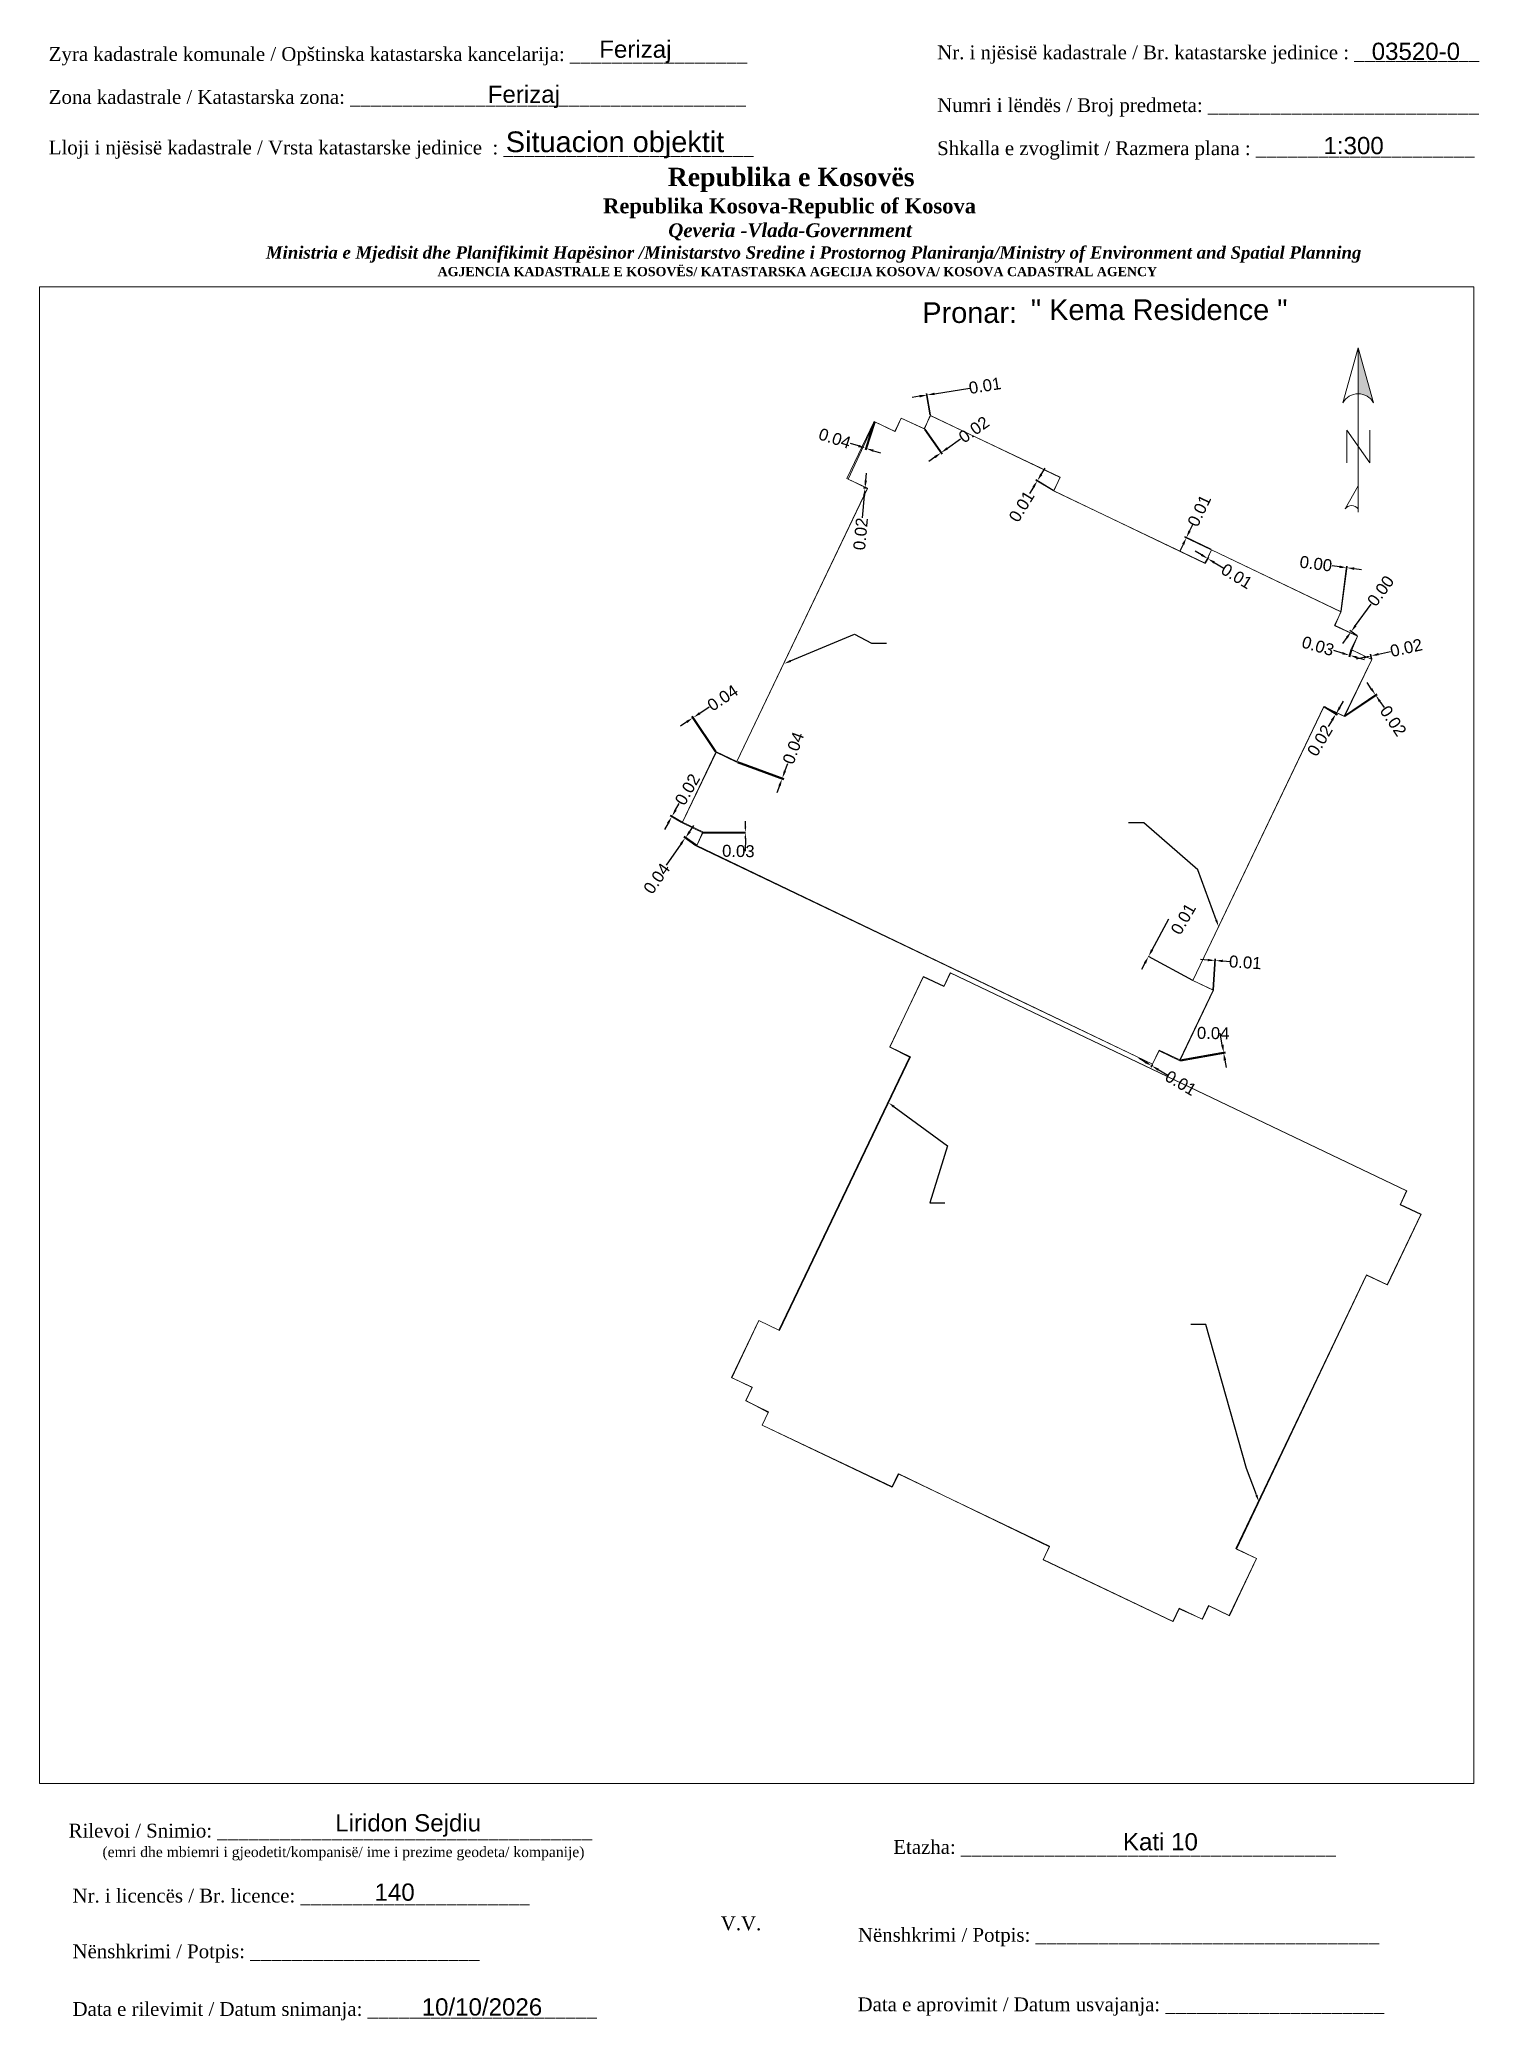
# Paper-space layout 'Layout1' of a CAD drawing. Header units: metres, sheet in millimetres. Extents: x 0 to 209, y 3 to 291.
# The model-space entities are those that its viewports show. They can reach past a viewport. Long polylines and large blocks are cut down to what shows.
import ezdxf
from ezdxf import colors
from ezdxf.entities.mleader import LeaderData, LeaderLine
from ezdxf.math import Vec2, Vec3

# ---------------------------------------------------------------- set-up
doc = ezdxf.new("R2010")
doc.units = ezdxf.units.M
doc.layers.get('0').update_dxf_attribs({"lineweight": 0})
for name, color, linetype, lineweight in [('dim', 7, 'Continuous', 0), ('kati 11 ekzekutim', 1, 'Continuous', 0), ('kati 11 ekzekutim pikat', 1, 'Continuous', 0), ('kati 11 projekt', 250, 'Continuous', 0), ('Korniza e jashtme', 7, 'Continuous', 0), ('korniza txt', 7, 'Continuous', 0)]:
    doc.layers.add(name, color=color, linetype=linetype, lineweight=lineweight)
doc.styles.get("Standard").update_dxf_attribs({"font": 'arial.ttf'})
doc.dimstyles.get("Standard").update_dxf_attribs({"dimtxt": 0.18, "dimasz": 0.18, "dimexe": 0.18, "dimexo": 0.0625, "dimgap": 0.09, "dimtad": 0, "dimtih": 1, "dimtoh": 1, "dimdec": 4, "dimzin": 0, "dimdsep": 46, "dimtxsty": 'Standard', "dimcen": 0.09, "dimadec": 0, "dimazin": 0, "dimtfac": 1, "dimtdec": 4, "dimtofl": 0, "dimtmove": 0, "dimatfit": 3, "dimfxl": 1, "dimtolj": 1, "dimtzin": 0, "dimarcsym": 0})

psp = doc.layouts.get("Layout1")

# ---------------------------------------------------------------- texts
for s, insert, char_height, width, attachment_point in [('Ferizaj', (86.39174761792978, 288.8354735870184), 2.5, 9.973472348059943, 5), ('03520-0', (193.1740408653868, 290.1487421128255), 2.5, 12.81718963165076, 1), ('{\\fTimes New Roman|b0|i0|c0|p18;Zyra kadastrale komunale / Opštinska katastarska kancelarija: _________________}', (1.329967921648631, 289.5028179850435), 2, 100.6873395261896, 1), ('{\\fTimes New Roman|b0|i0|c0|p18;Nr. i njësisë kadastrale / Br. katastarske jedinice : ____________}', (130.1573260375442, 289.7466491221834), 2, 79.94836673526106, 1), ('{\\fTimes New Roman|b0|i0|c0|p18;Zona kadastrale / Katastarska zona: ______________________________________}', (1.329967921648631, 283.2777574743742), 2, 100.6873395261896, 1), ('Ferizaj', (64.9841860740385, 283.9211616427751), 2.5, 10.47919508867668, 1), ('{\\fTimes New Roman|b0|i0|c0|p18;Numri i lëndës / Broj predmeta: __________________________}', (130.1573260375442, 282.0911488100967), 2, 79.94836673526106, 1), ('{\\fTimes New Roman|b0|i0|c0|p18;Lloji i njësisë kadastrale / Vrsta katastarske jedinice  : ________________________}', (1.329967921648631, 275.9513750275999), 2, 100.6873395261896, 1), ('Situacion objektit', (83.43925144176364, 275.323907237528), 3, 39.10590705560109, 5), ('{\\fTimes New Roman|b0|i0|c0|p18;Shkalla e zvoglimit / Razmera plana : _____________________}', (130.1573260375442, 275.8443402240098), 2, 79.94836673526106, 1), ('1:300', (186.1781610024692, 276.4828637617464), 2.5, 8.739768076398349, 1), ('\\pi77.297;{\\fBook Antiqua|b1|i0|c0|p18;\\H1.333x;Republika e Kosovës\\fTimes New Roman|b1|i0|c0|p18;\\P\\pi67.927;\\fBook Antiqua|b1|i0|c0|p18;\\H0.8125x;Republika Kosova-Republic of Kosova\\fTimes New Roman|b1|i0|c0|p18;\\P\\pi77.378;\\fBook Antiqua|b1|i1|c0|p18;\\H0.9233x;Qeveria -Vlada-Government \\P\\pi13.032,l6,t23.033;\\fTimes New Roman|b1|i1|c0|p18;\\H0.9x;Ministria e Mjedisit dhe Planifikimit Hapësinor /Ministarstvo Sredine i Prostornog Planiranja/Ministry of Environment and Spatial Planning\\P\\pi43.931,l0,tz;\\fBook Antiqua|b1|i0|c0|p18;\\H0.7406x;AGJENCIA KADASTRALE E KOSOVËS/ KATASTARSKA AGECIJA KOSOVA/ KOSOVA CADASTRAL AGENCY}', (13.78424977396799, 272.0079040443859), 2, 191.82371987901, 1), ('Pronar:  ', (128, 252.5), 3, 16.07230559345156, 1)]:
    psp.add_mtext(s, dxfattribs=dict(insert=insert, char_height=char_height, width=width, attachment_point=attachment_point))
at = {"color": 1, "insert": (143.7438411209962, 252.9230672172032), "char_height": 3, "width": 97.92769440654844, "attachment_point": 1}
psp.add_mtext('" Kema Residence "', dxfattribs=at)
at = {"layer": 'korniza txt'}
for s, p in [('Liridon Sejdiu', (42.86469249356051, 30.70390057282651)), ('Kati 10', (157.0969235058151, 27.96328396813038))]:
    psp.add_text(s, height=2.5, dxfattribs=at).set_placement(p)
for s, insert, char_height, width, attachment_point in [('{\\fTimes New Roman|b0|i0|c0|p18;Rilevoi / Snimio: ____________________________________\\P     \\H0.75x;(emri dhe mbiemri i gjeodetit/kompanisë/ ime i prezime geodeta/ kompanije)}', (42.17377507135325, 29.15860626736797), 2, 74.7958215483859, 5), ('{\\fTimes New Roman|b0|i0|c0|p18;Etazha: ____________________________________\\P     }', (155.8898361273833, 26.59219252672521), 2, 74.7958215483859, 5), ('140', (48.5652213178815, 23.15408723169902), 2.5, 5.827080491132335, 1), ('{\\fTimes New Roman|b0|i0|c0|p18;Nr. i licencës / Br. licence: ______________________\\P                                }', (4.775864297160297, 22.39397441271581), 2, 83.34402442406417, 1), ('{\\fTimes New Roman|b0|i0|c0|p18;V.V.                                 }', (101.7135340662081, 17.34989726081042), 2, 5.70755248322007, 5), ('{\\fTimes New Roman|b0|i0|c0|p18;Nënshkrimi / Potpis: ______________________\\P                                 }', (4.775864297160297, 14.32299382462634), 2, 83.34402442406417, 1), ('{\\fTimes New Roman|b0|i0|c0|p18; Nënshkrimi / Potpis: _________________________________}', (117.9123355070715, 16.70639867596731), 2, 83.34402442406417, 1), ('{\\fTimes New Roman|b0|i0|c0|p18;Data e rilevimit / Datum snimanja: ______________________\\P                                 }', (4.775864297160297, 5.951444335737278), 2, 83.34402442406417, 1), ('10/10/2026', (55.40314547843445, 6.502904543962138), 2.5, 17.47953615279672, 1), ('{\\fTimes New Roman|b0|i0|c0|p18; Data e aprovimit / Datum usvajanja: _____________________}', (117.8622164535068, 6.626660492972078), 2, 83.34402442406417, 1)]:
    psp.add_mtext(s, dxfattribs=dict(at, insert=insert, char_height=char_height, width=width, attachment_point=attachment_point))

msp = doc.modelspace()

# ---------------------------------------------------------------- blocks, each defined once
blk = doc.blocks.new('*U34')
at = {"linetype": 'ByBlock', "lineweight": -2}
blk.add_hatch(color=0, dxfattribs=at).paths.add_polyline_path([(6.371596984390197e-13, 562.3726246389265), (3.406860799950416e-13, 300.7101121033027, -0.2691426359079254), (87.48018605494724, 249.9433887284017)])
at = {"color": 0, "linetype": 'ByBlock', "lineweight": -2}
for points in [[(87.48018605494718, 249.9433887284018, 0.580322535471221), (-87.48018605494667, 249.9433887284019), (6.371738216106301e-13, 562.3726246389267), (87.48018605494724, 249.9433887284017), (6.371738216106301e-13, 562.3726246389267), (3.398104433552013e-13, 299.9320664740858)], [(-3.932245327355855e-13, -356.1693289380162, 0.4999999999999977), (-74.98301661852638, -356.1693289380161), (-2.549374979130716e-13, -224.9490498555958)]]:
    blk.add_lwpolyline(points, format="xyb", dxfattribs=at)
for points in [[(-4.248604371427173e-13, -374.9150830926477), (6.371738216106301e-13, 562.3726246389267)], [(-65.61013954120824, -93.72877077315437), (-65.61013954120803, 93.72877077315451), (65.61013954120799, -93.72877077315451), (65.6101395412082, 93.72877077315437)]]:
    blk.add_lwpolyline(points, dxfattribs=at)
blk = doc.blocks.new('*D66')
at = {"layer": 'Defpoints', "color": 0, "transparency": 16777216}
for p in [(7511858.611860547, 4693297.122342274), (7511858.648187622, 4693296.963661868), (7511858.664978767, 4693296.967505904, 662.325)]:
    blk.add_point(p, dxfattribs=at)
at = {"layer": 'dim', "color": 0, "lineweight": -2, "transparency": 16777216}
for p, q in [((7511858.642608644, 4693296.988031419), (7511858.595793091, 4693297.192526581)), ((7511858.659399789, 4693296.991875455), (7511858.612584235, 4693297.196370617)), ((7511858.940581942, 4693297.197597228), (7511859.460986943, 4693297.316734757)), ((7511858.299930298, 4693297.050931355), (7511857.988000048, 4693296.979520437))]:
    blk.add_line(p, q, dxfattribs=at)
at = {"layer": 'dim', "color": 0, "transparency": 16777216}
for points in [[(7511858.928680123, 4693297.249585603), (7511858.952483762, 4693297.145608854), (7511858.628651692, 4693297.126186309)], [(7511858.288028479, 4693297.10291973), (7511858.311832118, 4693296.998942981), (7511858.611860547, 4693297.122342274)]]:
    blk.add_solid(points, dxfattribs=at)
at = {"layer": 'dim', "color": 0, "transparency": 16777216, "insert": (7511860.151816165, 4693297.4748879), "char_height": 0.52, "attachment_point": 5, "rotation": 12.894651400279377}
blk.add_mtext('\\A1;0.02', dxfattribs=at)
blk = doc.blocks.new('*D93')
at = {"layer": 'Defpoints', "color": 0, "transparency": 16777216}
for p in [(7511850.581363425, 4693302.261886233), (7511851.675986332, 4693301.738694796), (7511851.678999998, 4693301.744999999, 643.937)]:
    blk.add_point(p, dxfattribs=at)
at = {"layer": 'dim', "color": 0, "lineweight": -2, "transparency": 16777216}
for p, q in [((7511851.656444045, 4693301.755780955), (7511850.519415949, 4693302.299240589)), ((7511850.722373325, 4693302.556907629), (7511850.860369559, 4693302.845623819)), ((7511850.443367191, 4693301.973170042), (7511850.305370957, 4693301.684453851)), ((7511851.653430379, 4693301.749475752), (7511850.516402282, 4693302.292935386))]:
    blk.add_line(p, q, dxfattribs=at)
at = {"layer": 'dim', "color": 0, "transparency": 16777216}
for points in [[(7511850.67425396, 4693302.579907001), (7511850.770492692, 4693302.533908256), (7511850.584377091, 4693302.268191436)], [(7511850.395247824, 4693301.996169414), (7511850.491486557, 4693301.95017067), (7511850.581363425, 4693302.261886233)]]:
    blk.add_solid(points, dxfattribs=at)
at = {"layer": 'dim', "color": 0, "transparency": 16777216, "insert": (7511851.145491572, 4693303.442157064), "char_height": 0.52, "attachment_point": 5, "rotation": 64.45383281616799}
blk.add_mtext('\\A1;0.01', dxfattribs=at)
blk = doc.blocks.new('*D94')
at = {"layer": 'Defpoints', "color": 0, "transparency": 16777216}
for p in [(7511857.675155567, 4693297.152937497), (7511857.746030823, 4693297.39506525), (7511857.777, 4693297.386000001, 665.457)]:
    blk.add_point(p, dxfattribs=at)
at = {"layer": 'dim', "color": 0, "lineweight": -2, "transparency": 16777216}
for p, q in [((7511857.368042536, 4693297.242835142), (7511856.992379095, 4693297.352798754)), ((7511857.73900757, 4693297.371072044), (7511857.654928598, 4693297.083837066)), ((7511857.769976746, 4693297.362006795), (7511857.685897774, 4693297.074771817)), ((7511858.013237774, 4693297.053974603), (7511858.320350805, 4693296.96407696))]:
    blk.add_line(p, q, dxfattribs=at)
at = {"layer": 'dim', "color": 0, "transparency": 16777216}
for points in [[(7511857.383025478, 4693297.294020647), (7511857.353059595, 4693297.191649636), (7511857.675155567, 4693297.152937497)], [(7511858.028220716, 4693297.105160109), (7511857.998254834, 4693297.002789098), (7511857.706124743, 4693297.143872248)]]:
    blk.add_solid(points, dxfattribs=at)
at = {"layer": 'dim', "color": 0, "transparency": 16777216, "insert": (7511856.309665361, 4693297.552641647), "char_height": 0.52, "attachment_point": 5, "rotation": 343.68427387334395}
blk.add_mtext('\\A1;0.03', dxfattribs=at)
blk = doc.blocks.new('*D96')
at = {"layer": 'Defpoints', "color": 0, "transparency": 16777216}
for p in [(7511857.55961015, 4693300.961615027), (7511857.31, 4693299.043, 643.937), (7511857.3144799, 4693299.042417169)]:
    blk.add_point(p, dxfattribs=at)
at = {"layer": 'dim', "color": 0, "lineweight": -2, "transparency": 16777216}
for p, q in [((7511857.242284375, 4693301.002898835), (7511856.924958602, 4693301.044182642)), ((7511857.313225297, 4693299.067791076), (7511857.568899007, 4693301.033013326)), ((7511857.317705197, 4693299.067208244), (7511857.573378907, 4693301.032430495)), ((7511857.881415824, 4693300.919748388), (7511858.198741598, 4693300.87846458))]:
    blk.add_line(p, q, dxfattribs=at)
at = {"layer": 'dim', "color": 0, "transparency": 16777216}
for points in [[(7511857.24916501, 4693301.055786464), (7511857.235403741, 4693300.950011205), (7511857.55961015, 4693300.961615027)], [(7511857.888296459, 4693300.972636018), (7511857.87453519, 4693300.866860759), (7511857.56409005, 4693300.961032196)]]:
    blk.add_solid(points, dxfattribs=at)
at = {"layer": 'dim', "color": 0, "transparency": 16777216, "insert": (7511856.220421245, 4693301.135842341), "char_height": 0.52, "attachment_point": 5, "rotation": 352.58750249354154}
blk.add_mtext('\\A1;0.00', dxfattribs=at)
blk = doc.blocks.new('*D97')
at = {"layer": 'Defpoints', "color": 0, "transparency": 16777216}
for p in [(7511857.752522334, 4693298.179750212), (7511858.026443627, 4693297.981468434), (7511858.029000001, 4693297.985, 643.937)]:
    blk.add_point(p, dxfattribs=at)
at = {"layer": 'dim', "color": 0, "lineweight": -2, "transparency": 16777216}
for p, q in [((7511857.942715274, 4693298.442496979), (7511858.618991539, 4693299.376755636)), ((7511858.006192439, 4693297.99612754), (7511857.694198914, 4693298.221968439)), ((7511858.008748814, 4693297.999659107), (7511857.696755288, 4693298.225500006)), ((7511857.564885767, 4693297.920535014), (7511857.377249202, 4693297.661319816))]:
    blk.add_line(p, q, dxfattribs=at)
at = {"layer": 'dim', "color": 0, "transparency": 16777216}
for points in [[(7511857.521683235, 4693297.951807775), (7511857.6080883, 4693297.889262253), (7511857.752522334, 4693298.179750212)], [(7511857.899512742, 4693298.473769739), (7511857.985917807, 4693298.411224218), (7511857.755078708, 4693298.183281779)]]:
    blk.add_solid(points, dxfattribs=at)
at = {"layer": 'dim', "color": 0, "transparency": 16777216, "insert": (7511859.035588551, 4693299.952273937), "char_height": 0.52, "attachment_point": 5, "rotation": 54.10057209068801}
blk.add_mtext('\\A1;0.00', dxfattribs=at)
blk = doc.blocks.new('*D98')
at = {"layer": 'Defpoints', "color": 0, "transparency": 16777216}
for p in [(7511856.559667038, 4693294.914129745), (7511856.568, 4693294.928000001, 665.352), (7511857.087678239, 4693294.59691158)]:
    blk.add_point(p, dxfattribs=at)
at = {"layer": 'dim', "color": 0, "lineweight": -2, "transparency": 16777216}
for p, q in [((7511856.581096991, 4693294.901255075), (7511857.149396501, 4693294.559832529)), ((7511856.589429952, 4693294.915125331), (7511857.157729464, 4693294.573702785)), ((7511857.260806981, 4693294.885085228), (7511857.425602763, 4693295.159388619)), ((7511856.922882457, 4693294.322608189), (7511856.758086676, 4693294.048304798))]:
    blk.add_line(p, q, dxfattribs=at)
at = {"layer": 'dim', "color": 0, "transparency": 16777216}
for points in [[(7511856.877165225, 4693294.350074152), (7511856.968599688, 4693294.295142225), (7511857.087678239, 4693294.59691158)], [(7511857.21508975, 4693294.912551192), (7511857.306524213, 4693294.857619264), (7511857.096011201, 4693294.610781836)]]:
    blk.add_solid(points, dxfattribs=at)
at = {"layer": 'dim', "color": 0, "transparency": 16777216, "insert": (7511856.393114887, 4693293.440807454), "char_height": 0.52, "attachment_point": 5, "rotation": 59.00342617817798}
blk.add_mtext('\\A1;0.02', dxfattribs=at)
blk = doc.blocks.new('*D99')
at = {"layer": 'Defpoints', "color": 0, "transparency": 16777216}
for p in [(7511858.808330649, 4693295.430648281), (7511857.448, 4693294.503, 665.449), (7511857.461825814, 4693294.48272542)]:
    blk.add_point(p, dxfattribs=at)
at = {"layer": 'dim', "color": 0, "lineweight": -2, "transparency": 16777216}
for p, q in [((7511857.468654622, 4693294.517084976), (7511858.867815962, 4693295.471213014)), ((7511857.482480437, 4693294.496810396), (7511858.881641776, 4693295.450938434)), ((7511858.628042949, 4693295.695027451), (7511858.44775525, 4693295.959406622)), ((7511859.002444162, 4693295.145994532), (7511859.182731861, 4693294.881615362))]:
    blk.add_line(p, q, dxfattribs=at)
at = {"layer": 'dim', "color": 0, "transparency": 16777216}
for points in [[(7511858.672106144, 4693295.7250754), (7511858.583979755, 4693295.664979502), (7511858.808330649, 4693295.430648281)], [(7511859.046507357, 4693295.176042481), (7511858.958380967, 4693295.115946583), (7511858.822156463, 4693295.410373702)]]:
    blk.add_solid(points, dxfattribs=at)
at = {"layer": 'dim', "color": 0, "transparency": 16777216, "insert": (7511859.582013466, 4693294.296097104), "char_height": 0.52, "attachment_point": 5, "rotation": 304.291192863931}
blk.add_mtext('\\A1;0.02', dxfattribs=at)
blk = doc.blocks.new('*D100')
at = {"layer": 'Defpoints', "color": 0, "transparency": 16777216}
for p in [(7511851.836056612, 4693283.869525798), (7511851.754999999, 4693282.574999999, 665.328), (7511851.767289162, 4693282.574230514)]:
    blk.add_point(p, dxfattribs=at)
at = {"layer": 'dim', "color": 0, "lineweight": -2, "transparency": 16777216}
for p, q in [((7511851.516682074, 4693283.889523405), (7511851.197307536, 4693283.909521012)), ((7511851.756562312, 4693282.599951136), (7511851.840556074, 4693283.941385068)), ((7511851.768851475, 4693282.599181651), (7511851.852845237, 4693283.940615583)), ((7511852.167720314, 4693283.848758706), (7511852.487094852, 4693283.828761099))]:
    blk.add_line(p, q, dxfattribs=at)
at = {"layer": 'dim', "color": 0, "transparency": 16777216}
for points in [[(7511851.520015009, 4693283.942752494), (7511851.513349139, 4693283.836294314), (7511851.836056612, 4693283.869525798)], [(7511852.171053248, 4693283.901987796), (7511852.164387379, 4693283.795529615), (7511851.848345775, 4693283.868756313)]]:
    blk.add_solid(points, dxfattribs=at)
at = {"layer": 'dim', "color": 0, "transparency": 16777216, "insert": (7511853.146973081, 4693283.787442884), "char_height": 0.52, "attachment_point": 5, "rotation": 356.4171075706054}
blk.add_mtext('\\A1;0.01', dxfattribs=at)
blk = doc.blocks.new('*D101')
at = {"layer": 'Defpoints', "color": 0, "transparency": 16777216}
for p in [(7511848.93900267, 4693284.047654121), (7511850.861, 4693282.997999999, 665.338), (7511850.865130386, 4693283.005634842)]:
    blk.add_point(p, dxfattribs=at)
at = {"layer": 'dim', "color": 0, "lineweight": -2, "transparency": 16777216}
for p, q in [((7511849.091266399, 4693284.329107061), (7511849.822448475, 4693285.680665608)), ((7511848.782608554, 4693283.75856634), (7511848.630344825, 4693283.477113402)), ((7511850.861, 4693282.997999999), (7511848.934872283, 4693284.040019278)), ((7511850.865130386, 4693283.005634842), (7511848.93900267, 4693284.047654121))]:
    blk.add_line(p, q, dxfattribs=at)
at = {"layer": 'dim', "color": 0, "transparency": 16777216}
for points in [[(7511849.044357575, 4693284.354484349), (7511849.138175223, 4693284.303729773), (7511848.93900267, 4693284.047654121)], [(7511848.73569973, 4693283.783943628), (7511848.829517378, 4693283.733189051), (7511848.934872283, 4693284.040019278)]]:
    blk.add_solid(points, dxfattribs=at)
at = {"layer": 'dim', "color": 0, "transparency": 16777216, "insert": (7511850.451860427, 4693285.680665608), "char_height": 0.52, "attachment_point": 5, "rotation": 59.99999999999999}
blk.add_mtext('\\A1;0.01', dxfattribs=at)
blk = doc.blocks.new('*D102')
at = {"layer": 'Defpoints', "color": 0, "transparency": 16777216}
for p in [(7511850.294, 4693279.544, 665.333), (7511850.3005147, 4693279.506891193), (7511852.202845812, 4693279.879110694)]:
    blk.add_point(p, dxfattribs=at)
at = {"layer": 'dim', "color": 0, "lineweight": -2, "transparency": 16777216}
for p, q in [((7511850.318623431, 4693279.548322808), (7511852.273761292, 4693279.891560382)), ((7511852.147513863, 4693280.194290603), (7511852.057292413, 4693280.708206866)), ((7511850.325138131, 4693279.511214001), (7511852.280275991, 4693279.854451575)), ((7511852.26469246, 4693279.526821978), (7511852.320024408, 4693279.211642068))]:
    blk.add_line(p, q, dxfattribs=at)
at = {"layer": 'dim', "color": 0, "transparency": 16777216}
for points in [[(7511852.200043849, 4693280.203512594), (7511852.094983878, 4693280.185068611), (7511852.202845812, 4693279.879110694)], [(7511852.317222446, 4693279.53604397), (7511852.212162475, 4693279.517599987), (7511852.209360512, 4693279.842001887)]]:
    blk.add_solid(points, dxfattribs=at)
at = {"layer": 'dim', "color": 0, "transparency": 16777216, "insert": (7511851.75019593, 4693280.708206866), "char_height": 0.52, "attachment_point": 5, "rotation": 359}
blk.add_mtext('\\A1;0.04', dxfattribs=at)
blk = doc.blocks.new('*D104')
at = {"layer": 'Defpoints', "color": 0, "transparency": 16777216}
for p in [(7511849.071921983, 4693279.289949848), (7511849.111, 4693279.356000001, 665.356), (7511849.11794495, 4693279.351891079)]:
    blk.add_point(p, dxfattribs=at)
at = {"layer": 'dim', "color": 0, "lineweight": -2, "transparency": 16777216}
for p, q in [((7511848.796513891, 4693279.452892728), (7511848.521105797, 4693279.61583561)), ((7511849.098270087, 4693279.334483743), (7511849.035259834, 4693279.227983028)), ((7511849.105215038, 4693279.330374821), (7511849.042204786, 4693279.223874106)), ((7511849.354275026, 4693279.122898046), (7511849.77372486, 4693278.874734081))]:
    blk.add_line(p, q, dxfattribs=at)
at = {"layer": 'dim', "color": 0, "transparency": 16777216}
for points in [[(7511848.823671037, 4693279.498794077), (7511848.769356743, 4693279.406991379), (7511849.071921983, 4693279.289949848)], [(7511849.381432174, 4693279.168799395), (7511849.327117879, 4693279.076996696), (7511849.078866934, 4693279.285840927)]]:
    blk.add_solid(points, dxfattribs=at)
at = {"layer": 'dim', "color": 0, "transparency": 16777216, "insert": (7511850.34276147, 4693278.538068359), "char_height": 0.52, "attachment_point": 5, "rotation": 329.38967603335396}
blk.add_mtext('\\A1;0.01', dxfattribs=at)
blk = doc.blocks.new('*D105')
at = {"layer": 'Defpoints', "color": 0, "transparency": 16777216}
for p in [(7511828.795738246, 4693289.220362864), (7511829.270451473, 4693288.842786499), (7511829.290999998, 4693288.872, 665.365)]:
    blk.add_point(p, dxfattribs=at)
at = {"layer": 'dim', "color": 0, "lineweight": -2, "transparency": 16777216}
for p, q in [((7511828.979841466, 4693289.482099382), (7511829.163944686, 4693289.743835899)), ((7511828.591086501, 4693288.929412846), (7511827.950875103, 4693288.019234837)), ((7511829.250003308, 4693288.857169563), (7511828.716299005, 4693289.232572588)), ((7511829.270551832, 4693288.886383063), (7511828.736847529, 4693289.261786088))]:
    blk.add_line(p, q, dxfattribs=at)
at = {"layer": 'dim', "color": 0, "transparency": 16777216}
for points in [[(7511828.936218713, 4693289.512783252), (7511829.023464219, 4693289.451415512), (7511828.795738246, 4693289.220362864)], [(7511828.547463749, 4693288.960096716), (7511828.634709254, 4693288.898728976), (7511828.775189721, 4693289.191149364)]]:
    blk.add_solid(points, dxfattribs=at)
at = {"layer": 'dim', "color": 0, "transparency": 16777216, "insert": (7511827.542224979, 4693287.438263683), "char_height": 0.52, "attachment_point": 5, "rotation": 54.8777755320255}
blk.add_mtext('\\A1;0.04', dxfattribs=at)
blk = doc.blocks.new('*D106')
at = {"layer": 'Defpoints', "color": 0, "transparency": 16777216}
for p in [(7511829.550864575, 4693289.429190307), (7511829.551, 4693289.464, 665.446), (7511831.398521654, 4693289.456812353)]:
    blk.add_point(p, dxfattribs=at)
at = {"layer": 'dim', "color": 0, "lineweight": -2, "transparency": 16777216}
for p, q in [((7511829.550864575, 4693289.429190307), (7511831.39838623, 4693289.42200266)), ((7511829.551, 4693289.464), (7511831.398521654, 4693289.456812353)), ((7511831.39945535, 4693289.696810537), (7511831.400389045, 4693289.936808721)), ((7511831.397452535, 4693289.182004476), (7511831.395307219, 4693288.630569648))]:
    blk.add_line(p, q, dxfattribs=at)
at = {"layer": 'dim', "color": 0, "transparency": 16777216}
for points in [[(7511831.357452838, 4693289.182160092), (7511831.437452232, 4693289.18184886), (7511831.39838623, 4693289.42200266)], [(7511831.359455653, 4693289.696966153), (7511831.439455047, 4693289.696654921), (7511831.398521654, 4693289.456812353)]]:
    blk.add_solid(points, dxfattribs=at)
at = {"layer": 'dim', "color": 0, "transparency": 16777216, "insert": (7511831.093604162, 4693288.630569648), "char_height": 0.52, "attachment_point": 5, "rotation": 359}
blk.add_mtext('\\A1;0.03', dxfattribs=at)
blk = doc.blocks.new('*D107')
at = {"layer": 'Defpoints', "color": 0, "transparency": 16777216}
for p in [(7511828.206222709, 4693290.143197603), (7511828.648705933, 4693289.860594509), (7511828.661, 4693289.882, 665.486)]:
    blk.add_point(p, dxfattribs=at)
at = {"layer": 'dim', "color": 0, "lineweight": -2, "transparency": 16777216}
for p, q in [((7511828.365596186, 4693290.420686513), (7511828.524969663, 4693290.698175422)), ((7511828.034555165, 4693289.844303202), (7511827.875181689, 4693289.566814292)), ((7511828.627027111, 4693289.873045562), (7511828.131493637, 4693290.157651143)), ((7511828.639321179, 4693289.894451053), (7511828.143787705, 4693290.179056635))]:
    blk.add_line(p, q, dxfattribs=at)
at = {"layer": 'dim', "color": 0, "transparency": 16777216}
for points in [[(7511828.319348035, 4693290.447248759), (7511828.411844338, 4693290.394124267), (7511828.206222709, 4693290.143197603)], [(7511827.988307014, 4693289.870865447), (7511828.080803317, 4693289.817740955), (7511828.193928642, 4693290.121792112)]]:
    blk.add_solid(points, dxfattribs=at)
at = {"layer": 'dim', "color": 0, "transparency": 16777216, "insert": (7511828.877932721, 4693291.312727707), "char_height": 0.52, "attachment_point": 5, "rotation": 60.12944836900048}
blk.add_mtext('\\A1;0.02', dxfattribs=at)
blk = doc.blocks.new('*D108')
at = {"layer": 'Defpoints', "color": 0, "transparency": 16777216}
for p in [(7511829.11318949, 4693294.427572321), (7511830.115480157, 4693292.927933564), (7511830.147000001, 4693292.949000001, 665.473)]:
    blk.add_point(p, dxfattribs=at)
at = {"layer": 'dim', "color": 0, "lineweight": -2, "transparency": 16777216}
for p, q in [((7511829.410757965, 4693294.626453621), (7511829.821126373, 4693294.90072529)), ((7511828.847140858, 4693294.249757458), (7511828.581092225, 4693294.071942594)), ((7511830.10158837, 4693292.948718613), (7511829.073181146, 4693294.487433263)), ((7511830.133108214, 4693292.96978505), (7511829.10470099, 4693294.5084997))]:
    blk.add_line(p, q, dxfattribs=at)
at = {"layer": 'dim', "color": 0, "transparency": 16777216}
for points in [[(7511829.381122155, 4693294.67079506), (7511829.440393777, 4693294.582112183), (7511829.144709334, 4693294.448638758)], [(7511828.817505048, 4693294.294098896), (7511828.876776669, 4693294.205416019), (7511829.11318949, 4693294.427572321)]]:
    blk.add_solid(points, dxfattribs=at)
at = {"layer": 'dim', "color": 0, "transparency": 16777216, "insert": (7511830.411669039, 4693295.295417278), "char_height": 0.52, "attachment_point": 5, "rotation": 33.756974871744276}
blk.add_mtext('\\A1;0.04', dxfattribs=at)
blk = doc.blocks.new('*D109')
at = {"layer": 'Defpoints', "color": 0, "transparency": 16777216}
for p in [(7511831.017638867, 4693292.496529271), (7511831.031000001, 4693292.533000001, 665.48), (7511832.994116251, 4693291.77244225)]:
    blk.add_point(p, dxfattribs=at)
at = {"layer": 'dim', "color": 0, "lineweight": -2, "transparency": 16777216}
for p, q in [((7511831.04111316, 4693292.487929409), (7511833.061722213, 4693291.747674651)), ((7511831.054474294, 4693292.52440014), (7511833.075083349, 4693291.78414538)), ((7511833.117555605, 4693292.10938392), (7511833.240937643, 4693292.446169144)), ((7511832.884038033, 4693291.471971309), (7511832.773959816, 4693291.171500369))]:
    blk.add_line(p, q, dxfattribs=at)
at = {"layer": 'dim', "color": 0, "transparency": 16777216}
for points in [[(7511833.067477114, 4693292.127730289), (7511833.167634096, 4693292.09103755), (7511833.007477387, 4693291.808912979)], [(7511832.833959544, 4693291.490317678), (7511832.934116524, 4693291.453624939), (7511832.994116251, 4693291.77244225)]]:
    blk.add_solid(points, dxfattribs=at)
at = {"layer": 'dim', "color": 0, "transparency": 16777216, "insert": (7511833.485275997, 4693293.113118297), "char_height": 0.52, "attachment_point": 5, "rotation": 69.87957582863261}
blk.add_mtext('\\A1;0.04', dxfattribs=at)
blk = doc.blocks.new('*D110')
at = {"layer": 'Defpoints', "color": 0, "transparency": 16777216}
for p in [(7511836.605007072, 4693304.434479421), (7511836.712175519, 4693304.405024175), (7511836.714000001, 4693304.424, 665.474)]:
    blk.add_point(p, dxfattribs=at)
at = {"layer": 'dim', "color": 0, "lineweight": -2, "transparency": 16777216}
for p, q in [((7511836.635633109, 4693304.753010496), (7511836.666259145, 4693305.071541572)), ((7511836.572556552, 4693304.096972521), (7511836.480176006, 4693303.136153644)), ((7511836.687290279, 4693304.407416834), (7511836.531513099, 4693304.422394454)), ((7511836.689114761, 4693304.426392659), (7511836.533337581, 4693304.44137028))]:
    blk.add_line(p, q, dxfattribs=at)
at = {"layer": 'dim', "color": 0, "transparency": 16777216}
for points in [[(7511836.51946804, 4693304.10207686), (7511836.625645066, 4693304.091868182), (7511836.60318259, 4693304.415503597)], [(7511836.582544597, 4693304.758114836), (7511836.688721622, 4693304.747906158), (7511836.605007072, 4693304.434479421)]]:
    blk.add_solid(points, dxfattribs=at)
at = {"layer": 'dim', "color": 0, "transparency": 16777216, "insert": (7511836.412348787, 4693302.430705629), "char_height": 0.52, "attachment_point": 5, "rotation": 84.50802313906144}
blk.add_mtext('\\A1;0.02', dxfattribs=at)
blk = doc.blocks.new('*D112')
at = {"layer": 'Defpoints', "color": 0, "transparency": 16777216}
for p in [(7511836.996378617, 4693307.317364916), (7511837.035, 4693307.305, 665.472), (7511836.626074433, 4693306.160732791)]:
    blk.add_point(p, dxfattribs=at)
at = {"layer": 'dim', "color": 0, "lineweight": -2, "transparency": 16777216}
for p, q in [((7511836.988755828, 4693307.293555399), (7511836.604120798, 4693306.092161383)), ((7511837.027377211, 4693307.281190483), (7511836.642742181, 4693306.079796467)), ((7511836.321312621, 4693306.2583045), (7511835.965389501, 4693306.372255875)), ((7511836.969457626, 4693306.050796164), (7511837.274219437, 4693305.953224455))]:
    blk.add_line(p, q, dxfattribs=at)
at = {"layer": 'dim', "color": 0, "transparency": 16777216}
for points in [[(7511836.337574573, 4693306.309098136), (7511836.30505067, 4693306.207510864), (7511836.626074433, 4693306.160732791)], [(7511836.985719578, 4693306.1015898), (7511836.953195675, 4693306.000002529), (7511836.664695816, 4693306.148367874)]]:
    blk.add_solid(points, dxfattribs=at)
at = {"layer": 'dim', "color": 0, "transparency": 16777216, "insert": (7511835.288915987, 4693306.588833789), "char_height": 0.52, "attachment_point": 5, "rotation": 342.2471548126413}
blk.add_mtext('\\A1;0.04', dxfattribs=at)
blk = doc.blocks.new('*D114')
at = {"layer": 'Defpoints', "color": 0, "transparency": 16777216}
for p in [(7511839.171324668, 4693306.997818999), (7511839.189999999, 4693307.010999999, 665.468), (7511839.905153781, 4693305.958102515)]:
    blk.add_point(p, dxfattribs=at)
at = {"layer": 'dim', "color": 0, "lineweight": -2, "transparency": 16777216}
for p, q in [((7511839.185740588, 4693306.977393984), (7511839.946671633, 4693305.899278472)), ((7511839.20441592, 4693306.990574984), (7511839.965346965, 4693305.912459472)), ((7511839.643713592, 4693305.773578729), (7511839.382273403, 4693305.589054942)), ((7511840.185269302, 4693306.1558073), (7511840.761825455, 4693306.562739092))]:
    blk.add_line(p, q, dxfattribs=at)
at = {"layer": 'dim', "color": 0, "transparency": 16777216}
for points in [[(7511839.612959628, 4693305.817152093), (7511839.674467556, 4693305.730005364), (7511839.905153781, 4693305.958102515)], [(7511840.154515338, 4693306.199380665), (7511840.216023266, 4693306.112233936), (7511839.923829113, 4693305.971283515)]]:
    blk.add_solid(points, dxfattribs=at)
at = {"layer": 'dim', "color": 0, "transparency": 16777216, "insert": (7511841.340834777, 4693306.971402324), "char_height": 0.52, "attachment_point": 5, "rotation": 35.21434130063848}
blk.add_mtext('\\A1;0.02', dxfattribs=at)
blk = doc.blocks.new('*D115')
at = {"layer": 'Defpoints', "color": 0, "transparency": 16777216}
for p in [(7511839.307534276, 4693308.475690478), (7511839.438, 4693307.582, 665.483), (7511839.451737458, 4693307.58422216)]:
    blk.add_point(p, dxfattribs=at)
at = {"layer": 'dim', "color": 0, "lineweight": -2, "transparency": 16777216}
for p, q in [((7511838.977902974, 4693308.42236959), (7511838.662009132, 4693308.371270862)), ((7511839.434007912, 4693307.606679207), (7511839.282299604, 4693308.544544433)), ((7511839.44774537, 4693307.608901367), (7511839.296037062, 4693308.546766593)), ((7511839.623428118, 4693308.526789207), (7511841.171048624, 4693308.777131027))]:
    blk.add_line(p, q, dxfattribs=at)
at = {"layer": 'dim', "color": 0, "transparency": 16777216}
for points in [[(7511838.96938652, 4693308.475018565), (7511838.986419429, 4693308.369720617), (7511839.293796818, 4693308.473468319)], [(7511839.614911664, 4693308.579438181), (7511839.631944573, 4693308.474140233), (7511839.307534276, 4693308.475690478)]]:
    blk.add_solid(points, dxfattribs=at)
at = {"layer": 'dim', "color": 0, "transparency": 16777216, "insert": (7511841.823735187, 4693308.882709069), "char_height": 0.52, "attachment_point": 5, "rotation": 9.18852740977954}
blk.add_mtext('\\A1;0.01', dxfattribs=at)
blk = doc.blocks.new('*D117')
at = {"layer": 'Defpoints', "color": 0, "transparency": 16777216}
for p in [(7511844.101831451, 4693304.746893361), (7511844.809818096, 4693304.301541249), (7511844.815000001, 4693304.310000001, 665.378)]:
    blk.add_point(p, dxfattribs=at)
at = {"layer": 'dim', "color": 0, "lineweight": -2, "transparency": 16777216}
for p, q in [((7511844.268992914, 4693305.019761544), (7511844.436154375, 4693305.292629728)), ((7511843.929488083, 4693304.465566427), (7511843.762326621, 4693304.192698242)), ((7511844.78850027, 4693304.314600739), (7511844.035254205, 4693304.776045939)), ((7511844.793682175, 4693304.32305949), (7511844.04043611, 4693304.78450469))]:
    blk.add_line(p, q, dxfattribs=at)
at = {"layer": 'dim', "color": 0, "transparency": 16777216}
for points in [[(7511844.223514883, 4693305.047621788), (7511844.314470944, 4693304.991901301), (7511844.101831451, 4693304.746893361)], [(7511843.884010053, 4693304.493426669), (7511843.974966114, 4693304.437706183), (7511844.096649545, 4693304.738434609)]]:
    blk.add_solid(points, dxfattribs=at)
at = {"layer": 'dim', "color": 0, "transparency": 16777216, "insert": (7511843.416944643, 4693303.628909485), "char_height": 0.52, "attachment_point": 5, "rotation": 58.507995946455466}
blk.add_mtext('\\A1;0.01', dxfattribs=at)
blk = doc.blocks.new('*D119')
at = {"layer": 'Defpoints', "color": 0, "transparency": 16777216}
for p in [(7511851.395573542, 4693301.152291635), (7511851.400999999, 4693301.149, 643.937), (7511851.518403707, 4693301.354784517)]:
    blk.add_point(p, dxfattribs=at)
at = {"layer": 'dim', "color": 0, "lineweight": -2, "transparency": 16777216}
for p, q in [((7511851.244804626, 4693301.520746993), (7511850.971205547, 4693301.686709468)), ((7511851.408539361, 4693301.173666563), (7511851.555745265, 4693301.416344309)), ((7511851.413965818, 4693301.170374928), (7511851.561171721, 4693301.413052674)), ((7511851.797429243, 4693301.185530405), (7511852.211261301, 4693300.934504002))]:
    blk.add_line(p, q, dxfattribs=at)
at = {"layer": 'dim', "color": 0, "transparency": 16777216}
for points in [[(7511851.27246504, 4693301.566346839), (7511851.217144214, 4693301.475147145), (7511851.518403707, 4693301.354784517)], [(7511851.825089657, 4693301.231130254), (7511851.76976883, 4693301.139930559), (7511851.523830164, 4693301.351492882)]]:
    blk.add_solid(points, dxfattribs=at)
at = {"layer": 'dim', "color": 0, "transparency": 16777216, "insert": (7511852.776560206, 4693300.59159932), "char_height": 0.52, "attachment_point": 5, "rotation": 328.75941716392276}
blk.add_mtext('\\A1;0.01', dxfattribs=at)

# ---------------------------------------------------------------- dimensions: what is measured, and where the dimension line sits
at = {"layer": 'dim', "color": 5}
for base, p1, p2, angle, picture, middle in [((7511839.307534276, 4693308.475690478), (7511839.438, 4693307.582, 665.483), (7511839.451737458, 4693307.58422216), 9.188527409779542, '*D115', (7511841.823735187, 4693308.882709069)), ((7511839.905153781, 4693305.958102515), (7511839.19, 4693307.011, 665.468), (7511839.171324668, 4693306.997819), 215.21434264674417, '*D114', (7511841.340834777, 4693306.971402324)), ((7511836.626074433, 4693306.160732791), (7511837.035, 4693307.305, 665.472), (7511836.996378617, 4693307.317364916), 162.2471548126413, '*D112', (7511835.288915987, 4693306.588833789)), ((7511836.605007072, 4693304.434479421), (7511836.712175517, 4693304.405024175), (7511836.714, 4693304.424, 665.474), 84.50802313906144, '*D110', (7511836.412348787, 4693302.430705629)), ((7511844.101831451, 4693304.746893361), (7511844.809818095, 4693304.301541248), (7511844.815, 4693304.31, 665.378), 58.507995946455466, '*D117', (7511843.416944643, 4693303.628909485)), ((7511850.581363425, 4693302.261886233), (7511851.679, 4693301.745, 643.937), (7511851.675986333, 4693301.738694796), 244.45383281616796, '*D93', (7511851.145491572, 4693303.442157064)), ((7511851.518403707, 4693301.354784517), (7511851.401, 4693301.149, 643.937), (7511851.395573542, 4693301.152291635), 148.75941716392273, '*D119', (7511852.776560206, 4693300.59159932)), ((7511857.55961015, 4693300.961615027), (7511857.314479899, 4693299.042417169), (7511857.31, 4693299.043, 643.937), 172.58750249354156, '*D96', (7511856.220421245, 4693301.135842341)), ((7511857.752522334, 4693298.179750212), (7511858.029, 4693297.985, 643.937), (7511858.026443626, 4693297.981468434), 234.10056491384594, '*D97', (7511859.035588551, 4693299.952273937)), ((7511857.675155567, 4693297.152937497), (7511857.777, 4693297.386, 665.457), (7511857.746030822, 4693297.395065249), 163.68427387334395, '*D94', (7511856.309665361, 4693297.552641647)), ((7511858.611860547, 4693297.122342274), (7511858.664978767, 4693296.967505904, 662.325), (7511858.648187622, 4693296.963661868), 192.89465140027937, '*D66', (7511860.151816165, 4693297.4748879)), ((7511829.11318949, 4693294.427572321), (7511830.147, 4693292.949, 665.473), (7511830.115480157, 4693292.927933563), 213.75697604194625, '*D108', (7511830.411669039, 4693295.295417278)), ((7511858.808330649, 4693295.430648281), (7511857.461825814, 4693294.48272542), (7511857.448, 4693294.503, 665.449), 124.291192863931, '*D99', (7511859.582013466, 4693294.296097104)), ((7511857.087678239, 4693294.59691158), (7511856.568, 4693294.928, 665.352), (7511856.559667039, 4693294.914129745), 239.003426178178, '*D98', (7511856.393114887, 4693293.440807454)), ((7511832.994116251, 4693291.77244225), (7511831.031, 4693292.533, 665.48), (7511831.017638865, 4693292.49652927), 249.87957582863265, '*D109', (7511833.485275997, 4693293.113118297)), ((7511828.206222709, 4693290.143197603), (7511828.648705932, 4693289.860594509), (7511828.661, 4693289.882, 665.486), 60.12944836900048, '*D107', (7511828.877932721, 4693291.312727707)), ((7511828.795738246, 4693289.220362864), (7511829.270451475, 4693288.8427865), (7511829.291, 4693288.872, 665.365), 54.8777755320255, '*D105', (7511827.542224979, 4693287.438263683)), ((7511851.836056612, 4693283.869525798), (7511851.767289163, 4693282.574230515), (7511851.755, 4693282.575, 665.328), 176.4171075706054, '*D100', (7511853.146973081, 4693283.787442884)), ((7511849.071921983, 4693279.289949848), (7511849.11794495, 4693279.351891078), (7511849.111, 4693279.356, 665.356), 149.389676033354, '*D104', (7511850.34276147, 4693278.538068359))]:
    dim = msp.add_linear_dim(base=base, p1=p1, p2=p2, angle=angle, dimstyle='Standard', override={"dimscale": 0.4, "dimtxt": 1.3, "dimasz": 0.8, "dimtih": 0, "dimtoh": 0, "dimdec": 2, "dimcen": 0, "dimtdec": 2}, dxfattribs=at)
    dim.commit()
    dim.dimension.update_dxf_attribs({"geometry": picture, "text_midpoint": middle, "dimtype": 161})
for base, p1, p2, angle, override, picture, middle, turn in [((7511831.398521654, 4693289.456812353), (7511829.550864575, 4693289.429190307), (7511829.551, 4693289.464, 665.446), 89.77709611267177, {"dimscale": 0.4, "dimtxt": 1.3, "dimasz": 0.6, "dimexe": 0, "dimexo": 0, "dimtih": 0, "dimtoh": 0, "dimdec": 2, "dimcen": 0, "dimtdec": 2}, '*D106', (7511831.093604162, 4693288.630569648), 359), ((7511848.93900267, 4693284.047654121), (7511850.861, 4693282.998, 665.338), (7511850.865130386, 4693283.005634842), 61.586978786883215, {"dimscale": 0.4, "dimtxt": 1.3, "dimasz": 0.8, "dimexe": 0, "dimexo": 0, "dimgap": 0.01, "dimtih": 0, "dimtoh": 0, "dimdec": 2, "dimcen": 0, "dimtdec": 2}, '*D101', (7511850.451860427, 4693285.680665608), 59.99999999999999), ((7511852.202845812, 4693279.879110694), (7511850.3005147, 4693279.506891193), (7511850.294, 4693279.544, 665.333), 99.95719200804189, {"dimscale": 0.4, "dimtxt": 1.3, "dimasz": 0.8, "dimtih": 0, "dimtoh": 0, "dimdec": 2, "dimcen": 0, "dimtdec": 2}, '*D102', (7511851.75019593, 4693280.708206866), 359)]:
    dim = msp.add_linear_dim(base=base, p1=p1, p2=p2, angle=angle, dimstyle='Standard', override=override, dxfattribs=at)
    dim.commit()
    dim.dimension.update_dxf_attribs({"geometry": picture, "text_midpoint": middle, "dimtype": 161, "text_rotation": turn})

# ---------------------------------------------------------------- linework, layer by layer
at = {"layer": 'kati 11 ekzekutim', "elevation": 643.937, "flags": 128}
msp.add_lwpolyline([(7511849.111, 4693279.356), (7511849.404, 4693279.962), (7511850.294, 4693279.544), (7511851.755, 4693282.575), (7511850.861, 4693282.998), (7511856.568, 4693294.928), (7511857.448, 4693294.503), (7511858.651, 4693296.974), (7511857.777, 4693297.386), (7511858.029, 4693297.985), (7511857.037, 4693298.438), (7511857.31, 4693299.043), (7511851.679, 4693301.745), (7511851.401, 4693301.149), (7511844.815, 4693304.31), (7511845.091, 4693304.894), (7511839.438, 4693307.582), (7511839.19, 4693307.011), (7511838.181, 4693307.474), (7511837.91, 4693306.891), (7511837.035, 4693307.305), (7511835.867, 4693304.819), (7511836.714, 4693304.424), (7511831.031, 4693292.533), (7511830.147, 4693292.949), (7511828.661, 4693289.882), (7511829.551, 4693289.464), (7511829.291, 4693288.872), (7511849.111, 4693279.356)], dxfattribs=at)
at = {"layer": 'kati 11 ekzekutim', "flags": 128}
msp.add_lwpolyline([(7511838.069, 4693261.529), (7511844.628, 4693258.364), (7511844.36, 4693257.811), (7511850.004, 4693255.106), (7511850.273, 4693255.66), (7511851.287, 4693255.206), (7511851.56, 4693255.788), (7511852.456, 4693255.352), (7511853.642, 4693257.844), (7511852.761, 4693258.261), (7511858.422, 4693270.175), (7511859.315, 4693269.751), (7511860.782, 4693272.823), (7511859.889, 4693273.243), (7511860.159, 4693273.847), (7511840.305, 4693283.335), (7511840.03, 4693282.735), (7511839.132, 4693283.166), (7511837.69, 4693280.092), (7511838.542, 4693279.668), (7511832.861, 4693267.78), (7511831.979, 4693268.21), (7511830.809, 4693265.706), (7511831.691, 4693265.303), (7511831.424, 4693264.721), (7511832.386, 4693264.197), (7511832.133, 4693263.652), (7511837.794, 4693260.967)], close=True, dxfattribs=at)
at = {"layer": 'kati 11 projekt', "flags": 128}
for points in [[(7511829.270451475, 4693288.8427865), (7511849.11794495, 4693279.351891078), (7511849.398357901, 4693279.938294574), (7511850.3005147, 4693279.506891193), (7511851.767289163, 4693282.574230515), (7511850.865130386, 4693283.005634842), (7511856.559667039, 4693294.914129745), (7511857.461825814, 4693294.48272542), (7511858.648187622, 4693296.963661868), (7511857.746030822, 4693297.395065249), (7511858.026443626, 4693297.981468434), (7511857.034067085, 4693298.456013962), (7511857.314479899, 4693299.042417169), (7511851.675986333, 4693301.738694796), (7511851.395573542, 4693301.152291635), (7511844.809818095, 4693304.301541248), (7511845.090231013, 4693304.887944349), (7511839.451737458, 4693307.58422216), (7511839.171324668, 4693306.997819), (7511838.17895014, 4693307.472363831), (7511837.898537349, 4693306.885960671), (7511836.996378617, 4693307.317364916), (7511835.810016809, 4693304.836428468), (7511836.712175517, 4693304.405024175), (7511831.017638865, 4693292.49652927), (7511830.115480157, 4693292.927933563), (7511828.648705932, 4693289.860594509), (7511829.550864575, 4693289.429190307)], [(7511860.173308415, 4693273.84358567), (7511840.325830713, 4693283.334514071), (7511840.045403516, 4693282.748114862), (7511839.143246717, 4693283.179518242), (7511837.676472256, 4693280.11217892), (7511838.57863103, 4693279.680774594), (7511832.884082763, 4693267.772287768), (7511831.981924705, 4693268.203693594), (7511830.795558775, 4693265.722759116), (7511831.697714858, 4693265.291354237), (7511831.417301081, 4693264.704951518), (7511832.409676927, 4693264.230404165), (7511832.12926314, 4693263.644001422), (7511837.76775213, 4693260.947714605), (7511838.048165895, 4693261.534117299), (7511844.633916109, 4693258.384856742), (7511844.353502218, 4693257.798454109), (7511849.991991293, 4693255.102166926), (7511850.272405057, 4693255.688569622), (7511851.264778797, 4693255.214023142), (7511851.545192561, 4693255.800425836), (7511852.447350577, 4693255.369020091), (7511853.633716506, 4693257.849954568), (7511852.731558515, 4693258.281360361), (7511858.426114955, 4693270.189845804), (7511859.328272947, 4693269.758440011), (7511860.795052268, 4693272.825776628), (7511859.892894343, 4693273.25718233)]]:
    msp.add_lwpolyline(points, close=True, dxfattribs=at)

msp.set_redraw_order([(e.dxf.handle, doc.entitydb.next_handle()) for e in msp.query("TEXT MTEXT ATTDEF DIMENSION ARC_DIMENSION")])  # texts and dimensions are drawn at this point

# ---------------------------------------------------------------- leaders
at = {"layer": 'kati 11 ekzekutim pikat'}
ml = msp.add_multileader_mtext('Standard', dxfattribs=at)
ml.set_content('', color=256)
ml.set_leader_properties()
ml.build(insert=Vec2(0, 0))
ml.multileader.update_dxf_attribs({"text_left_attachment_type": 6, "text_right_attachment_type": 6, "dogleg_length": 0.36, "arrow_head_size": 0.3})
ctx = ml.context
ctx.base_point, ctx.char_height, ctx.arrow_head_size, ctx.landing_gap_size, ctx.plane_origin = Vec3(7511838.580783276, 4693289.867244213), 0.8, 0.3, 0.3, Vec3(7511851.532061932, 4693285.223665833)
ctx.left_attachment, ctx.right_attachment, ctx.text_align_type = 6, 6, 2
notes = []
notes.append((ctx, [(0, (1, 1, 0), (7511848.73096063, 4693289.867244213), (-1, 0), 0.36, [(0, [(7511851.982593913, 4693285.354650219), (7511851.081272925, 4693287.820791792)], 0, [])])]))
ctx.mtext.insert, ctx.mtext.alignment, ctx.mtext.flow_direction = Vec3(7511848.070960629, 4693290.827244213), 3, 5
ml = msp.add_multileader_mtext('Standard', dxfattribs=at)
ml.set_content('', color=256)
ml.set_leader_properties()
ml.build(insert=Vec2(0, 0))
ml.multileader.update_dxf_attribs({"text_left_attachment_type": 6, "text_right_attachment_type": 6, "dogleg_length": 0.36, "arrow_head_size": 0.3})
ctx = ml.context
ctx.base_point, ctx.char_height, ctx.arrow_head_size, ctx.landing_gap_size, ctx.plane_origin = Vec3(7511841.28137276, 4693268.035149037), 0.8, 0.3, 0.3, Vec3(7511853.657418622, 4693259.164295103)
ctx.left_attachment, ctx.right_attachment, ctx.text_align_type = 6, 6, 2
notes.append((ctx, [(0, (1, 1, 0), (7511851.431550114, 4693268.035149037), (-1, 0), 0.36, [(0, [(7511853.734371801, 4693260.331036294), (7511853.206629615, 4693261.761421063)], 0, [])])]))
ctx.mtext.insert, ctx.mtext.alignment, ctx.mtext.flow_direction = Vec3(7511850.771550113, 4693268.995149037), 3, 5
at = {"layer": 'kati 11 projekt'}
ml = msp.add_multileader_mtext('Standard', dxfattribs=at)
ml.set_content('', color=256)
ml.set_leader_properties()
ml.build(insert=Vec2(0, 0))
ml.multileader.update_dxf_attribs({"text_left_attachment_type": 6, "text_right_attachment_type": 6, "dogleg_length": 0.36, "arrow_head_size": 0.3})
ctx = ml.context
ctx.base_point, ctx.char_height, ctx.arrow_head_size, ctx.landing_gap_size, ctx.plane_origin = Vec3(7511837.238925399, 4693297.678807692), 0.8, 0.3, 0.3, Vec3(7511845.616744476, 4693291.207089549)
ctx.left_attachment, ctx.right_attachment = 6, 6
notes.append((ctx, [(1, (1, 1, 0), (7511836.878925399, 4693297.678807692), (1, 0), 0.36, [(0, [(7511833.092860577, 4693296.787362286), (7511836.14317513, 4693298.076233732)], 0, [])])]))
ctx.mtext.insert, ctx.mtext.flow_direction = Vec3(7511837.538925399, 4693298.638807692), 5
ml = msp.add_multileader_mtext('Standard', dxfattribs=at)
ml.set_content('', color=256)
ml.set_leader_properties()
ml.build(insert=Vec2(0, 0))
ml.multileader.update_dxf_attribs({"text_left_attachment_type": 6, "text_right_attachment_type": 6, "dogleg_length": 0.36, "arrow_head_size": 0.3})
ctx = ml.context
ctx.base_point, ctx.char_height, ctx.arrow_head_size, ctx.landing_gap_size, ctx.plane_origin = Vec3(7511839.781647318, 4693273.320776252), 0.8, 0.3, 0.3, Vec3(7511848.339100691, 4693276.646260669)
ctx.left_attachment, ctx.right_attachment = 6, 6
notes.append((ctx, [(1, (1, 1, 0), (7511839.421647318, 4693273.320776252), (1, 0), 0.36, [(0, [(7511837.622785988, 4693277.68190347), (7511840.186760116, 4693275.8068186)], 0, [])])]))
ctx.mtext.insert, ctx.mtext.flow_direction = Vec3(7511840.081647318, 4693274.280776252), 5
for ctx, leaders in notes:
    for number, flags, end, landing, length, lines in leaders:
        leader = LeaderData()
        leader.index, (leader.has_last_leader_line, leader.has_dogleg_vector, leader.attachment_direction) = number, flags
        leader.last_leader_point, leader.dogleg_vector, leader.dogleg_length = Vec3(end), Vec3(landing), length
        for number, points, colour, breaks in lines:
            line = LeaderLine()
            line.index, line.vertices, line.color, line.breaks = number, Vec3.list(points), colors.encode_raw_color(colour), breaks
            leader.lines.append(line)
        ctx.leaders.append(leader)

# ---------------------------------------------------------------- block references
at = {"xscale": 0.0254, "yscale": 0.0254, "zscale": 0.0254}
psp.add_blockref('*U34', (191.2104732352757, 231.5856342220479), dxfattribs=at)

psp.set_redraw_order([(e.dxf.handle, doc.entitydb.next_handle()) for e in psp.query("TEXT MTEXT ATTDEF DIMENSION ARC_DIMENSION")])  # texts and dimensions are drawn at this point

# ---------------------------------------------------------------- viewports
at = {"layer": 'Korniza e jashtme', "view_target_point": (7499131.095200764, 4689980.515893505), "view_twist_angle": 360}
psp.add_viewport(center=(104, 146.1852257179294), size=(208, 217.0606029545164), view_center_point=(12700.80038771393, 3300.10092050403), view_height=65.11818101592526, dxfattribs=at)

doc.saveas('drawing.dxf')
